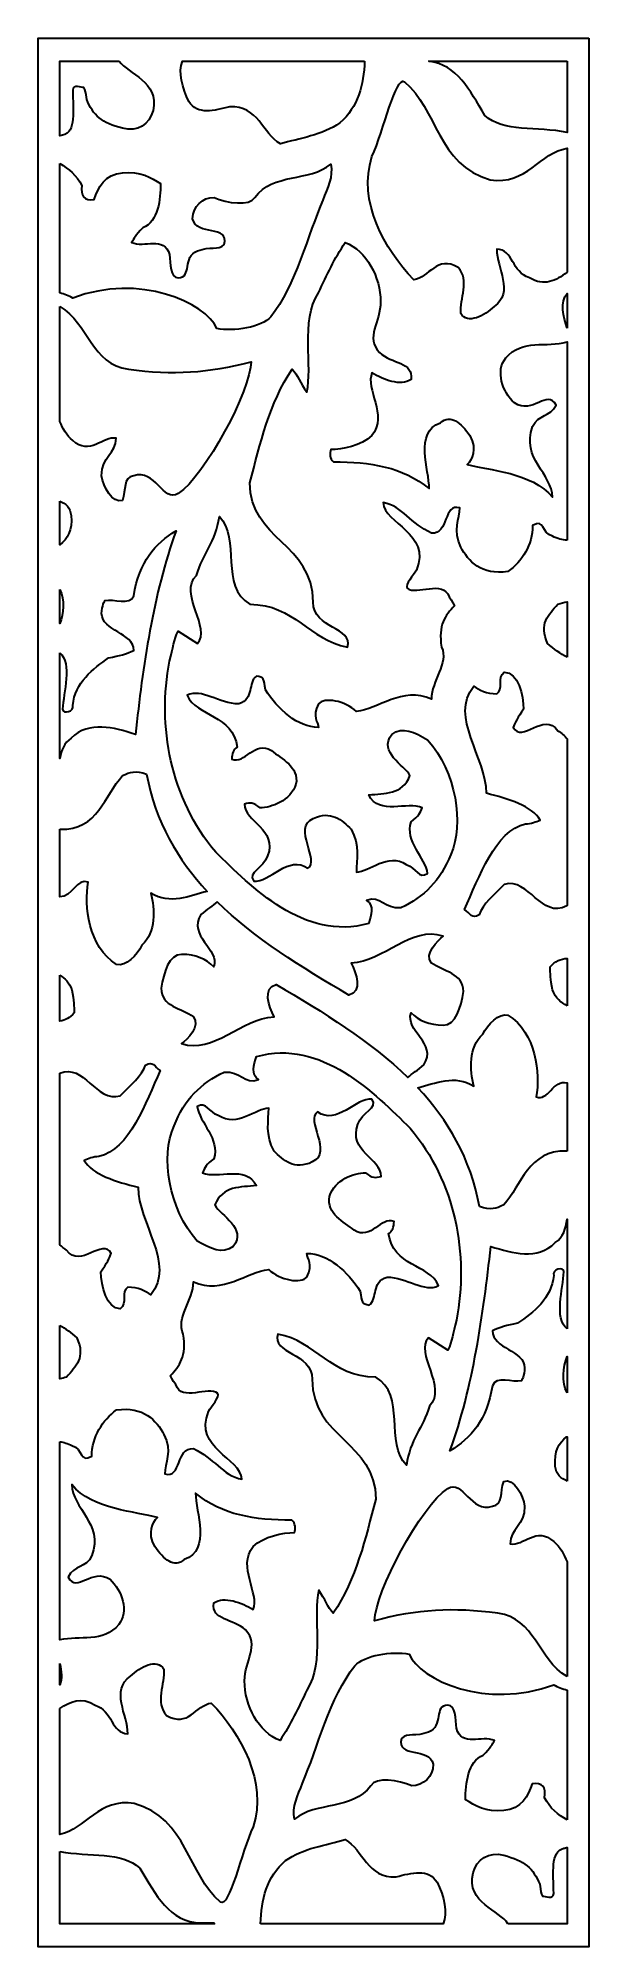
# Model space of a CAD drawing. Header units: centimetres. Extents: x -21.2 to -16, y -9 to 9.
import ezdxf

# ---------------------------------------------------------------- set-up
doc = ezdxf.new("R2010")
doc.units = ezdxf.units.CM
doc.header["$MEASUREMENT"] = 0
doc.layers.add('layer 1', color=7, linetype='Continuous')

msp = doc.modelspace()

# ---------------------------------------------------------------- linework, layer by layer
at = {"layer": 'layer 1', "color": 250, "lineweight": 30}
for points, knots in [([(-15.97605, 9.00077), (-15.97605, 9.00077), (-21.16864, 9.00077), (-21.16864, 9.00077), (-21.16864, 9.00077), (-21.16864, 9.00077), (-21.16864, -9.00021), (-21.16864, -9.00021), (-21.16864, -9.00021), (-21.16864, -9.00021), (-15.97605, -9.00021), (-15.97605, -9.00021), (-15.97605, -9.00021), (-15.97605, -9.00021), (-15.97605, 9.00077), (-15.97605, 9.00077)], [0, 0, 0, 0, 0.2, 0.2, 0.2, 0.2, 0.4, 0.4, 0.4, 0.4, 0.6, 0.6, 0.6, 0.6, 1, 1, 1, 1]), ([(-20.40547, 8.78361), (-20.40547, 8.78361), (-20.96455, 8.78361), (-20.96455, 8.78361), (-20.96455, 8.78361), (-20.96455, 8.78361), (-20.96455, 8.07932), (-20.96455, 8.07932), (-20.96455, 8.07932), (-20.95586, 8.08138), (-20.94719, 8.08336), (-20.93853, 8.08529), (-20.93853, 8.08529), (-20.80729, 8.11558), (-20.84261, 8.31759), (-20.84261, 8.50948), (-20.84261, 8.50948), (-20.84261, 8.57009), (-20.7568, 8.53473), (-20.73661, 8.53473), (-20.73661, 8.53473), (-20.72139, 8.50948), (-20.72139, 8.48929), (-20.71138, 8.42365), (-20.71138, 8.42365), (-20.65079, 8.27214), (-20.57004, 8.20144), (-20.37317, 8.15095), (-20.37317, 8.15095), (-20.23183, 8.11558), (-20.12076, 8.18629), (-20.08536, 8.31759), (-20.08536, 8.31759), (-20.02136, 8.59225), (-20.32228, 8.66359), (-20.40547, 8.78361)], [0, 0, 0, 0, 0.1, 0.1, 0.1, 0.1, 0.2, 0.2, 0.2, 0.2, 0.3, 0.3, 0.3, 0.3, 0.4, 0.4, 0.4, 0.4, 0.5, 0.5, 0.5, 0.5, 0.6, 0.6, 0.6, 0.6, 0.7, 0.7, 0.7, 0.7, 0.8, 0.8, 0.8, 0.8, 1, 1, 1, 1]), ([(-18.09076, 8.78361), (-18.09076, 8.78361), (-19.80915, 8.78361), (-19.80915, 8.78361), (-19.80915, 8.78361), (-19.84825, 8.68503), (-19.81226, 8.52973), (-19.74722, 8.40344), (-19.74722, 8.40344), (-19.66637, 8.27214), (-19.50996, 8.31759), (-19.36358, 8.35294), (-19.36358, 8.35294), (-19.09099, 8.36808), (-19.05566, 8.10043), (-18.88403, 8.00449), (-18.88403, 8.00449), (-18.70734, 8.05498), (-18.49031, 8.08529), (-18.32372, 8.20144), (-18.32372, 8.20144), (-18.15495, 8.34955), (-18.09732, 8.56195), (-18.09076, 8.78361)], [0, 0, 0, 0, 0.14285714, 0.14285714, 0.14285714, 0.14285714, 0.28571429, 0.28571429, 0.28571429, 0.28571429, 0.42857143, 0.42857143, 0.42857143, 0.42857143, 0.57142857, 0.57142857, 0.57142857, 0.57142857, 0.71428571, 0.71428571, 0.71428571, 0.71428571, 1, 1, 1, 1]), ([(-16.18014, 6.79243), (-16.18014, 6.79243), (-16.18014, 7.96184), (-16.18014, 7.96184), (-16.18014, 7.96184), (-16.43204, 7.92763), (-16.56697, 7.60616), (-16.90526, 7.66613), (-16.90526, 7.66613), (-17.39996, 7.80248), (-17.41005, 8.33779), (-17.71294, 8.59029), (-17.71294, 8.59029), (-17.79875, 8.65089), (-17.9098, 8.12569), (-18.02084, 7.88328), (-18.02084, 7.88328), (-18.15715, 7.46413), (-17.90474, 7.00963), (-17.62711, 6.72177), (-17.62711, 6.72177), (-17.48072, 6.74197), (-17.41005, 6.95913), (-17.20814, 6.83793), (-17.20814, 6.83793), (-17.09708, 6.72177), (-17.193, 6.53996), (-17.18288, 6.40361), (-17.18288, 6.40361), (-17.12232, 6.29758), (-16.95575, 6.38342), (-16.86992, 6.46927), (-16.86992, 6.46927), (-16.6781, 6.60057), (-16.84467, 6.83793), (-16.84467, 7.00963), (-16.84467, 7.00963), (-16.6882, 7.00963), (-16.70334, 6.79247), (-16.53676, 6.74197), (-16.53676, 6.74197), (-16.39771, 6.65273), (-16.28592, 6.71495), (-16.18014, 6.79243)], [0, 0, 0, 0, 0.08333333, 0.08333333, 0.08333333, 0.08333333, 0.16666667, 0.16666667, 0.16666667, 0.16666667, 0.25, 0.25, 0.25, 0.25, 0.33333333, 0.33333333, 0.33333333, 0.33333333, 0.41666667, 0.41666667, 0.41666667, 0.41666667, 0.5, 0.5, 0.5, 0.5, 0.58333333, 0.58333333, 0.58333333, 0.58333333, 0.66666667, 0.66666667, 0.66666667, 0.66666667, 0.75, 0.75, 0.75, 0.75, 0.83333333, 0.83333333, 0.83333333, 0.83333333, 1, 1, 1, 1]), ([(-16.18014, 8.78361), (-16.18014, 8.78361), (-17.48474, 8.78361), (-17.48474, 8.78361), (-17.48474, 8.78361), (-17.21597, 8.75042), (-17.10397, 8.5113), (-16.95575, 8.27214), (-16.95575, 8.27214), (-16.78404, 8.10834), (-16.46387, 8.17206), (-16.18014, 8.11082), (-16.18014, 8.11082), (-16.18014, 8.11082), (-16.18014, 8.78361), (-16.18014, 8.78361)], [0, 0, 0, 0, 0.2, 0.2, 0.2, 0.2, 0.4, 0.4, 0.4, 0.4, 0.6, 0.6, 0.6, 0.6, 1, 1, 1, 1]), ([(-20.96455, 7.81724), (-20.96455, 7.81724), (-20.96455, 6.59859), (-20.96455, 6.59859), (-20.96455, 6.59859), (-20.92203, 6.58711), (-20.88015, 6.57198), (-20.84261, 6.55007), (-20.84261, 6.55007), (-20.21161, 6.78741), (-19.59074, 6.50966), (-19.48472, 6.26222), (-19.48472, 6.26222), (-19.32319, 6.23193), (-19.06574, 6.27231), (-18.97489, 6.37332), (-18.97489, 6.37332), (-18.74269, 6.66117), (-18.62148, 7.15608), (-18.48525, 7.47423), (-18.48525, 7.47423), (-18.43983, 7.59038), (-18.38429, 7.69643), (-18.40947, 7.81259), (-18.40947, 7.81259), (-18.61145, 7.64592), (-18.9547, 7.73178), (-19.12632, 7.49949), (-19.12632, 7.49949), (-19.17176, 7.41364), (-19.38882, 7.44392), (-19.50996, 7.49949), (-19.50996, 7.49949), (-19.61597, 7.49949), (-19.71188, 7.41364), (-19.71188, 7.29746), (-19.71188, 7.29746), (-19.67654, 7.12577), (-19.36358, 7.24697), (-19.41406, 7.05507), (-19.41406, 7.05507), (-19.47464, 6.99447), (-19.54531, 7.04498), (-19.66637, 6.99447), (-19.66637, 6.99447), (-19.81285, 6.93892), (-19.71188, 6.74197), (-19.84817, 6.74197), (-19.84817, 6.74197), (-19.92894, 6.74197), (-19.91884, 6.87327), (-19.92894, 6.95913), (-19.92894, 6.95913), (-19.97936, 7.14092), (-20.17124, 7.01972), (-20.28734, 7.07528), (-20.28734, 7.07528), (-20.26715, 7.10558), (-20.25201, 7.14092), (-20.18135, 7.21163), (-20.18135, 7.21163), (-20.03496, 7.27223), (-20.01475, 7.47928), (-20.01475, 7.63079), (-20.01475, 7.63079), (-20.10058, 7.68128), (-20.20657, 7.75199), (-20.37317, 7.73178), (-20.37317, 7.73178), (-20.53974, 7.71662), (-20.60536, 7.59543), (-20.6407, 7.47928), (-20.6407, 7.47928), (-20.73661, 7.46413), (-20.77193, 7.51462), (-20.7568, 7.61058), (-20.7568, 7.61058), (-20.80619, 7.70733), (-20.87987, 7.77052), (-20.96455, 7.81724)], [0, 0, 0, 0, 0.04761905, 0.04761905, 0.04761905, 0.04761905, 0.0952381, 0.0952381, 0.0952381, 0.0952381, 0.14285714, 0.14285714, 0.14285714, 0.14285714, 0.19047619, 0.19047619, 0.19047619, 0.19047619, 0.23809524, 0.23809524, 0.23809524, 0.23809524, 0.28571429, 0.28571429, 0.28571429, 0.28571429, 0.33333333, 0.33333333, 0.33333333, 0.33333333, 0.38095238, 0.38095238, 0.38095238, 0.38095238, 0.42857143, 0.42857143, 0.42857143, 0.42857143, 0.47619048, 0.47619048, 0.47619048, 0.47619048, 0.52380952, 0.52380952, 0.52380952, 0.52380952, 0.57142857, 0.57142857, 0.57142857, 0.57142857, 0.61904762, 0.61904762, 0.61904762, 0.61904762, 0.66666667, 0.66666667, 0.66666667, 0.66666667, 0.71428571, 0.71428571, 0.71428571, 0.71428571, 0.76190476, 0.76190476, 0.76190476, 0.76190476, 0.80952381, 0.80952381, 0.80952381, 0.80952381, 0.85714286, 0.85714286, 0.85714286, 0.85714286, 0.9047619, 0.9047619, 0.9047619, 0.9047619, 1, 1, 1, 1]), ([(-16.18014, 4.26608), (-16.18014, 4.26608), (-16.18014, 6.1362), (-16.18014, 6.1362), (-16.18014, 6.1362), (-16.37407, 6.07976), (-16.6037, 6.16793), (-16.75887, 5.98446), (-16.75887, 5.98446), (-16.85984, 5.86326), (-16.78916, 5.66127), (-16.6781, 5.56026), (-16.6781, 5.56026), (-16.50646, 5.44411), (-16.36513, 5.69662), (-16.28436, 5.54006), (-16.28436, 5.54006), (-16.33989, 5.42391), (-16.45095, 5.45926), (-16.50646, 5.33804), (-16.50646, 5.33804), (-16.61754, 5.03508), (-16.3197, 4.89367), (-16.3197, 4.67146), (-16.3197, 4.67146), (-16.50646, 4.90882), (-16.9305, 4.92397), (-17.12232, 4.97952), (-17.12232, 4.97952), (-17.07689, 5.02497), (-17.02641, 5.1209), (-17.09708, 5.25219), (-17.09708, 5.25219), (-17.18288, 5.37341), (-17.27881, 5.45926), (-17.37473, 5.37341), (-17.37473, 5.37341), (-17.62711, 5.28755), (-17.48072, 4.92397), (-17.48072, 4.75227), (-17.48072, 4.75227), (-17.73312, 4.95931), (-18.036, 5.00477), (-18.38429, 5.00477), (-18.38429, 5.00477), (-18.41963, 5.03508), (-18.41963, 5.08557), (-18.40947, 5.1209), (-18.40947, 5.1209), (-18.30346, 5.1209), (-18.12181, 5.15625), (-18.02084, 5.25219), (-18.02084, 5.25219), (-17.86941, 5.44411), (-18.08647, 5.69662), (-18.02084, 5.84305), (-18.02084, 5.84305), (-17.91485, 5.78247), (-17.74827, 5.71177), (-17.65235, 5.78247), (-17.65235, 5.78247), (-17.62711, 5.94911), (-17.83408, 5.9289), (-17.95017, 6.03497), (-17.95017, 6.03497), (-18.08647, 6.18142), (-17.94008, 6.32283), (-17.94008, 6.51471), (-17.94008, 6.51471), (-17.94008, 6.74702), (-18.07133, 6.99447), (-18.27324, 7.07528), (-18.27324, 7.07528), (-18.37421, 6.92377), (-18.44488, 6.76722), (-18.52563, 6.60057), (-18.52563, 6.60057), (-18.69728, 6.33292), (-18.57611, 5.89861), (-18.6367, 5.66127), (-18.6367, 5.66127), (-18.69728, 5.74711), (-18.72242, 5.82792), (-18.77296, 5.87841), (-18.77296, 5.87841), (-18.99004, 5.56026), (-19.07585, 5.17141), (-19.17176, 4.80781), (-19.17176, 4.80781), (-19.17176, 4.26747), (-18.57611, 4.23716), (-18.57611, 3.68165), (-18.57611, 3.68165), (-18.57611, 3.42914), (-18.19247, 3.44431), (-18.25306, 3.25746), (-18.25306, 3.25746), (-18.61145, 3.32311), (-18.75278, 3.66145), (-19.17176, 3.66145), (-19.17176, 3.66145), (-19.45942, 3.8281), (-19.25757, 4.28261), (-19.45942, 4.48966), (-19.45942, 4.48966), (-19.49483, 4.24727), (-19.61597, 4.13615), (-19.67654, 3.93415), (-19.67654, 3.93415), (-19.84817, 3.76246), (-19.53015, 3.42914), (-19.66637, 3.2928), (-19.66637, 3.2928), (-19.66637, 3.2928), (-19.84817, 3.40894), (-19.84817, 3.40894), (-19.84817, 3.40894), (-19.8936, 3.32311), (-19.8936, 3.25746), (-19.92894, 3.12616), (-19.92894, 3.12616), (-20.05009, 2.51508), (-19.91884, 1.82828), (-19.49483, 1.32328), (-19.49483, 1.32328), (-19.16166, 1.00007), (-18.66193, 0.47993), (-18.05113, 0.65162), (-18.05113, 0.65162), (-18.03095, 0.72737), (-17.9956, 0.82331), (-18.07133, 0.86877), (-18.07133, 0.86877), (-17.94008, 0.91927), (-17.90474, 0.78293), (-17.74827, 0.79807), (-17.74827, 0.79807), (-17.53119, 0.90412), (-17.37473, 1.05058), (-17.27881, 1.30308), (-17.27881, 1.30308), (-17.14749, 1.59093), (-17.22834, 2.08086), (-17.49587, 2.38379), (-17.49587, 2.38379), (-17.61702, 2.45449), (-17.73312, 2.51508), (-17.83408, 2.43429), (-17.83408, 2.43429), (-17.96531, 2.26259), (-17.71294, 2.14644), (-17.66245, 2.04544), (-17.66245, 2.04544), (-17.73312, 1.86364), (-17.90474, 1.87879), (-18.05113, 1.86364), (-18.05113, 1.86364), (-17.95017, 1.66169), (-17.68769, 1.80809), (-17.54635, 1.74243), (-17.54635, 1.74243), (-17.56647, 1.69698), (-17.58167, 1.66169), (-17.65235, 1.61112), (-17.65235, 1.61112), (-17.71294, 1.42429), (-17.51606, 1.27279), (-17.49587, 1.12127), (-17.49587, 1.12127), (-17.58167, 1.07078), (-17.60187, 1.17177), (-17.69779, 1.20712), (-17.69779, 1.20712), (-17.86941, 1.32328), (-18.05113, 1.1365), (-18.16724, 1.1365), (-18.16724, 1.1365), (-18.16724, 1.25258), (-18.13191, 1.38893), (-18.21772, 1.54044), (-18.21772, 1.54044), (-18.30346, 1.62627), (-18.40947, 1.72223), (-18.57611, 1.64143), (-18.57611, 1.64143), (-18.77296, 1.55565), (-18.50544, 1.23749), (-18.62659, 1.17177), (-18.62659, 1.17177), (-18.80325, 1.30308), (-18.99004, 1.03541), (-19.13643, 1.05058), (-19.13643, 1.05058), (-19.197, 1.1365), (-19.04044, 1.17177), (-19.00517, 1.28794), (-19.00517, 1.28794), (-18.90927, 1.54044), (-19.22224, 1.61112), (-19.22224, 1.77778), (-19.22224, 1.77778), (-19.17176, 1.79294), (-19.13643, 1.79294), (-19.07585, 1.74243), (-19.07585, 1.74243), (-18.96983, 1.74243), (-18.78812, 1.80809), (-18.73764, 1.96462), (-18.73764, 1.96462), (-18.70734, 2.13129), (-18.87392, 2.20198), (-18.96983, 2.28278), (-18.96983, 2.28278), (-19.12632, 2.38379), (-19.22224, 2.14644), (-19.34338, 2.20198), (-19.34338, 2.20198), (-19.34338, 2.24744), (-19.32825, 2.29794), (-19.29291, 2.31309), (-19.29291, 2.31309), (-19.32825, 2.62113), (-19.67654, 2.60095), (-19.76237, 2.80295), (-19.76237, 2.80295), (-19.63112, 2.87365), (-19.45942, 2.72215), (-19.27777, 2.72215), (-19.27777, 2.72215), (-19.12632, 2.7676), (-19.197, 2.92416), (-19.11117, 2.98475), (-19.11117, 2.98475), (-19.04044, 2.97465), (-19.04044, 2.95949), (-19.02537, 2.85345), (-19.02537, 2.85345), (-18.90927, 2.67166), (-18.72242, 2.50001), (-18.52563, 2.50001), (-18.52563, 2.50001), (-18.52563, 2.55044), (-18.59126, 2.60095), (-18.52563, 2.72215), (-18.52563, 2.72215), (-18.47012, 2.7878), (-18.27324, 2.75244), (-18.16724, 2.65144), (-18.16724, 2.65144), (-17.96531, 2.67166), (-17.73312, 2.8888), (-17.46046, 2.7676), (-17.46046, 2.7676), (-17.46046, 2.93931), (-17.29396, 3.10594), (-17.36462, 3.25746), (-17.36462, 3.25746), (-17.39996, 3.46451), (-17.32929, 3.56045), (-17.24346, 3.6463), (-17.24346, 3.6463), (-17.24346, 3.6463), (-17.26366, 3.69681), (-17.29396, 3.73215), (-17.29396, 3.73215), (-17.34948, 3.89881), (-17.60187, 3.74225), (-17.68769, 3.81295), (-17.68769, 3.81295), (-17.71294, 3.84831), (-17.62711, 3.93415), (-17.60187, 3.98467), (-17.60187, 3.98467), (-17.46046, 4.33311), (-17.90474, 4.41897), (-17.91485, 4.62096), (-17.91485, 4.62096), (-17.73312, 4.58562), (-17.65235, 4.41897), (-17.46046, 4.33311), (-17.46046, 4.33311), (-17.29396, 4.31797), (-17.34948, 4.62096), (-17.193, 4.57047), (-17.193, 4.57047), (-17.193, 4.47451), (-17.26366, 4.35332), (-17.18288, 4.20181), (-17.18288, 4.20181), (-17.11224, 4.06547), (-16.99107, 3.93415), (-16.73868, 3.96951), (-16.73868, 3.96951), (-16.60743, 4.06547), (-16.50646, 4.22201), (-16.50646, 4.40381), (-16.50646, 4.40381), (-16.39038, 4.47451), (-16.42572, 4.33311), (-16.3197, 4.30281), (-16.3197, 4.30281), (-16.27153, 4.28013), (-16.22534, 4.26861), (-16.18014, 4.26608)], [0, 0, 0, 0, 0.01298701, 0.01298701, 0.01298701, 0.01298701, 0.02597403, 0.02597403, 0.02597403, 0.02597403, 0.03896104, 0.03896104, 0.03896104, 0.03896104, 0.05194805, 0.05194805, 0.05194805, 0.05194805, 0.06493506, 0.06493506, 0.06493506, 0.06493506, 0.07792208, 0.07792208, 0.07792208, 0.07792208, 0.09090909, 0.09090909, 0.09090909, 0.09090909, 0.1038961, 0.1038961, 0.1038961, 0.1038961, 0.11688312, 0.11688312, 0.11688312, 0.11688312, 0.12987013, 0.12987013, 0.12987013, 0.12987013, 0.14285714, 0.14285714, 0.14285714, 0.14285714, 0.15584416, 0.15584416, 0.15584416, 0.15584416, 0.16883117, 0.16883117, 0.16883117, 0.16883117, 0.18181818, 0.18181818, 0.18181818, 0.18181818, 0.19480519, 0.19480519, 0.19480519, 0.19480519, 0.20779221, 0.20779221, 0.20779221, 0.20779221, 0.22077922, 0.22077922, 0.22077922, 0.22077922, 0.23376623, 0.23376623, 0.23376623, 0.23376623, 0.24675325, 0.24675325, 0.24675325, 0.24675325, 0.25974026, 0.25974026, 0.25974026, 0.25974026, 0.27272727, 0.27272727, 0.27272727, 0.27272727, 0.28571429, 0.28571429, 0.28571429, 0.28571429, 0.2987013, 0.2987013, 0.2987013, 0.2987013, 0.31168831, 0.31168831, 0.31168831, 0.31168831, 0.32467532, 0.32467532, 0.32467532, 0.32467532, 0.33766234, 0.33766234, 0.33766234, 0.33766234, 0.35064935, 0.35064935, 0.35064935, 0.35064935, 0.36363636, 0.36363636, 0.36363636, 0.36363636, 0.37662338, 0.37662338, 0.37662338, 0.37662338, 0.38961039, 0.38961039, 0.38961039, 0.38961039, 0.4025974, 0.4025974, 0.4025974, 0.4025974, 0.41558442, 0.41558442, 0.41558442, 0.41558442, 0.42857143, 0.42857143, 0.42857143, 0.42857143, 0.44155844, 0.44155844, 0.44155844, 0.44155844, 0.45454545, 0.45454545, 0.45454545, 0.45454545, 0.46753247, 0.46753247, 0.46753247, 0.46753247, 0.48051948, 0.48051948, 0.48051948, 0.48051948, 0.49350649, 0.49350649, 0.49350649, 0.49350649, 0.50649351, 0.50649351, 0.50649351, 0.50649351, 0.51948052, 0.51948052, 0.51948052, 0.51948052, 0.53246753, 0.53246753, 0.53246753, 0.53246753, 0.54545455, 0.54545455, 0.54545455, 0.54545455, 0.55844156, 0.55844156, 0.55844156, 0.55844156, 0.57142857, 0.57142857, 0.57142857, 0.57142857, 0.58441558, 0.58441558, 0.58441558, 0.58441558, 0.5974026, 0.5974026, 0.5974026, 0.5974026, 0.61038961, 0.61038961, 0.61038961, 0.61038961, 0.62337662, 0.62337662, 0.62337662, 0.62337662, 0.63636364, 0.63636364, 0.63636364, 0.63636364, 0.64935065, 0.64935065, 0.64935065, 0.64935065, 0.66233766, 0.66233766, 0.66233766, 0.66233766, 0.67532468, 0.67532468, 0.67532468, 0.67532468, 0.68831169, 0.68831169, 0.68831169, 0.68831169, 0.7012987, 0.7012987, 0.7012987, 0.7012987, 0.71428571, 0.71428571, 0.71428571, 0.71428571, 0.72727273, 0.72727273, 0.72727273, 0.72727273, 0.74025974, 0.74025974, 0.74025974, 0.74025974, 0.75324675, 0.75324675, 0.75324675, 0.75324675, 0.76623377, 0.76623377, 0.76623377, 0.76623377, 0.77922078, 0.77922078, 0.77922078, 0.77922078, 0.79220779, 0.79220779, 0.79220779, 0.79220779, 0.80519481, 0.80519481, 0.80519481, 0.80519481, 0.81818182, 0.81818182, 0.81818182, 0.81818182, 0.83116883, 0.83116883, 0.83116883, 0.83116883, 0.84415584, 0.84415584, 0.84415584, 0.84415584, 0.85714286, 0.85714286, 0.85714286, 0.85714286, 0.87012987, 0.87012987, 0.87012987, 0.87012987, 0.88311688, 0.88311688, 0.88311688, 0.88311688, 0.8961039, 0.8961039, 0.8961039, 0.8961039, 0.90909091, 0.90909091, 0.90909091, 0.90909091, 0.92207792, 0.92207792, 0.92207792, 0.92207792, 0.93506494, 0.93506494, 0.93506494, 0.93506494, 0.94805195, 0.94805195, 0.94805195, 0.94805195, 0.96103896, 0.96103896, 0.96103896, 0.96103896, 0.97402597, 0.97402597, 0.97402597, 0.97402597, 1, 1, 1, 1]), ([(-16.18014, 6.2658), (-16.18014, 6.2658), (-16.18014, 6.59322), (-16.18014, 6.59322), (-16.18014, 6.59322), (-16.25037, 6.51277), (-16.21764, 6.37476), (-16.18014, 6.2658)], [0, 0, 0, 0, 0.33333333, 0.33333333, 0.33333333, 0.33333333, 1, 1, 1, 1]), ([(-20.96455, 6.47136), (-20.96455, 6.47136), (-20.96455, 5.38594), (-20.96455, 5.38594), (-20.96455, 5.38594), (-20.93526, 5.31935), (-20.90269, 5.25299), (-20.84261, 5.20675), (-20.84261, 5.20675), (-20.68613, 5.05528), (-20.55488, 5.25219), (-20.43373, 5.22696), (-20.43373, 5.22696), (-20.43373, 5.08557), (-20.57004, 5.05528), (-20.57004, 4.87346), (-20.57004, 4.87346), (-20.55488, 4.77247), (-20.46908, 4.6058), (-20.37317, 4.64117), (-20.37317, 4.64117), (-20.33783, 4.74216), (-20.37317, 4.85832), (-20.26715, 4.87346), (-20.26715, 4.87346), (-20.06523, 4.94416), (-19.98944, 4.61591), (-19.84817, 4.70682), (-19.84817, 4.70682), (-19.59578, 4.86841), (-19.16166, 5.68651), (-19.16166, 5.94911), (-19.16166, 5.94911), (-19.56038, 5.84305), (-19.89865, 5.82286), (-20.31763, 5.87841), (-20.31763, 5.87841), (-20.66673, 5.92414), (-20.69085, 6.3087), (-20.96455, 6.47136)], [0, 0, 0, 0, 0.09090909, 0.09090909, 0.09090909, 0.09090909, 0.18181818, 0.18181818, 0.18181818, 0.18181818, 0.27272727, 0.27272727, 0.27272727, 0.27272727, 0.36363636, 0.36363636, 0.36363636, 0.36363636, 0.45454545, 0.45454545, 0.45454545, 0.45454545, 0.54545455, 0.54545455, 0.54545455, 0.54545455, 0.63636364, 0.63636364, 0.63636364, 0.63636364, 0.72727273, 0.72727273, 0.72727273, 0.72727273, 0.81818182, 0.81818182, 0.81818182, 0.81818182, 1, 1, 1, 1]), ([(-20.96455, 4.6356), (-20.96455, 4.6356), (-20.96455, 4.22194), (-20.96455, 4.22194), (-20.96455, 4.22194), (-20.96455, 4.22194), (-20.96377, 4.22201), (-20.96377, 4.22201), (-20.96377, 4.22201), (-20.89309, 4.28261), (-20.84261, 4.35332), (-20.85777, 4.49976), (-20.85777, 4.49976), (-20.86548, 4.57314), (-20.90934, 4.61108), (-20.96455, 4.6356)], [0, 0, 0, 0, 0.2, 0.2, 0.2, 0.2, 0.4, 0.4, 0.4, 0.4, 0.6, 0.6, 0.6, 0.6, 1, 1, 1, 1]), ([(-20.96455, 3.20495), (-20.96455, 3.20495), (-20.96455, 2.20655), (-20.96455, 2.20655), (-20.96455, 2.20655), (-20.9503, 2.28359), (-20.92367, 2.35444), (-20.85777, 2.39894), (-20.85777, 2.39894), (-20.68613, 2.56559), (-20.45897, 2.50001), (-20.25201, 2.43429), (-20.25201, 2.43429), (-20.18135, 3.07059), (-20.08536, 3.76246), (-19.86836, 4.35332), (-19.86836, 4.35332), (-20.06523, 4.23716), (-20.21667, 4.06547), (-20.26715, 3.74225), (-20.26715, 3.74225), (-20.30241, 3.6463), (-20.45897, 3.71701), (-20.53974, 3.69681), (-20.53974, 3.69681), (-20.53974, 3.69681), (-20.57004, 3.6463), (-20.57004, 3.5756), (-20.57004, 3.5756), (-20.57004, 3.40894), (-20.26715, 3.3938), (-20.26715, 3.22715), (-20.26715, 3.22715), (-20.33783, 3.1918), (-20.39834, 3.17665), (-20.50433, 3.15644), (-20.50433, 3.15644), (-20.65079, 3.05545), (-20.82235, 2.92416), (-20.84261, 2.70699), (-20.84261, 2.70699), (-20.82235, 2.65144), (-20.93853, 2.62113), (-20.93853, 2.67166), (-20.93853, 2.67166), (-20.92958, 2.83174), (-20.84635, 3.10144), (-20.96455, 3.20495)], [0, 0, 0, 0, 0.07692308, 0.07692308, 0.07692308, 0.07692308, 0.15384615, 0.15384615, 0.15384615, 0.15384615, 0.23076923, 0.23076923, 0.23076923, 0.23076923, 0.30769231, 0.30769231, 0.30769231, 0.30769231, 0.38461538, 0.38461538, 0.38461538, 0.38461538, 0.46153846, 0.46153846, 0.46153846, 0.46153846, 0.53846154, 0.53846154, 0.53846154, 0.53846154, 0.61538462, 0.61538462, 0.61538462, 0.61538462, 0.69230769, 0.69230769, 0.69230769, 0.69230769, 0.76923077, 0.76923077, 0.76923077, 0.76923077, 0.84615385, 0.84615385, 0.84615385, 0.84615385, 1, 1, 1, 1]), ([(-20.96455, 3.80037), (-20.96455, 3.80037), (-20.96455, 3.4793), (-20.96455, 3.4793), (-20.96455, 3.4793), (-20.9285, 3.57415), (-20.9169, 3.70332), (-20.96455, 3.80037)], [0, 0, 0, 0, 0.33333333, 0.33333333, 0.33333333, 0.33333333, 1, 1, 1, 1]), ([(-16.18014, 3.16214), (-16.18014, 3.16214), (-16.18014, 3.68606), (-16.18014, 3.68606), (-16.18014, 3.68606), (-16.2086, 3.67818), (-16.23821, 3.6698), (-16.26922, 3.66145), (-16.26922, 3.66145), (-16.35504, 3.56045), (-16.45095, 3.47965), (-16.36513, 3.2928), (-16.36513, 3.2928), (-16.30367, 3.23841), (-16.24443, 3.194), (-16.18014, 3.16214)], [0, 0, 0, 0, 0.2, 0.2, 0.2, 0.2, 0.4, 0.4, 0.4, 0.4, 0.6, 0.6, 0.6, 0.6, 1, 1, 1, 1]), ([(-16.18014, 0.82138), (-16.18014, 0.82138), (-16.18014, 2.3932), (-16.18014, 2.3932), (-16.18014, 2.3932), (-16.20523, 2.42068), (-16.23388, 2.44683), (-16.26922, 2.46965), (-16.26922, 2.46965), (-16.40047, 2.65144), (-16.60743, 2.34843), (-16.6882, 2.50001), (-16.6882, 2.50001), (-16.6781, 2.5353), (-16.64277, 2.60095), (-16.59229, 2.67166), (-16.59229, 2.67166), (-16.59229, 2.80295), (-16.64277, 3.02009), (-16.77401, 3.02009), (-16.77401, 3.02009), (-16.84467, 2.97465), (-16.77401, 2.85345), (-16.84467, 2.81811), (-16.84467, 2.81811), (-16.94058, 2.81811), (-17.01127, 2.85345), (-17.06175, 2.8888), (-17.06175, 2.8888), (-17.29396, 2.60095), (-16.94058, 2.21713), (-16.94058, 1.87879), (-16.94058, 1.87879), (-16.73868, 1.82828), (-16.50646, 1.75757), (-16.4358, 1.62627), (-16.4358, 1.62627), (-16.47114, 1.61112), (-16.52163, 1.59093), (-16.57211, 1.59093), (-16.57211, 1.59093), (-16.85984, 1.52528), (-17.01127, 1.08592), (-17.14749, 0.78293), (-17.14749, 0.78293), (-17.09708, 0.74758), (-17.07689, 0.68698), (-17.01127, 0.73242), (-17.01127, 0.73242), (-16.97593, 0.83342), (-16.86992, 0.91927), (-16.77401, 1.02027), (-16.77401, 1.02027), (-16.53676, 1.08592), (-16.42572, 0.68698), (-16.18342, 0.81835), (-16.18342, 0.81835), (-16.1823, 0.81935), (-16.18121, 0.82037), (-16.18014, 0.82138)], [0, 0, 0, 0, 0.0625, 0.0625, 0.0625, 0.0625, 0.125, 0.125, 0.125, 0.125, 0.1875, 0.1875, 0.1875, 0.1875, 0.25, 0.25, 0.25, 0.25, 0.3125, 0.3125, 0.3125, 0.3125, 0.375, 0.375, 0.375, 0.375, 0.4375, 0.4375, 0.4375, 0.4375, 0.5, 0.5, 0.5, 0.5, 0.5625, 0.5625, 0.5625, 0.5625, 0.625, 0.625, 0.625, 0.625, 0.6875, 0.6875, 0.6875, 0.6875, 0.75, 0.75, 0.75, 0.75, 0.8125, 0.8125, 0.8125, 0.8125, 0.875, 0.875, 0.875, 0.875, 1, 1, 1, 1]), ([(-20.96455, 1.54059), (-20.96455, 1.54059), (-20.96455, 0.90198), (-20.96455, 0.90198), (-20.96455, 0.90198), (-20.85068, 0.89978), (-20.79906, 1.08374), (-20.69815, 1.03984), (-20.69815, 1.03984), (-20.73366, 0.82172), (-20.69815, 0.43114), (-20.42943, 0.26376), (-20.42943, 0.26376), (-20.34324, 0.24346), (-20.23676, 0.34999), (-20.19113, 0.44637), (-20.19113, 0.44637), (-20.05422, 0.5681), (-20.06944, 0.78622), (-20.10493, 0.9384), (-20.10493, 0.9384), (-19.92729, 0.82249), (-19.73786, 0.91255), (-19.57478, 0.9531), (-19.57478, 0.9531), (-19.85411, 1.25371), (-20.06298, 1.61031), (-20.146, 2.06059), (-20.146, 2.06059), (-20.25201, 2.09593), (-20.30241, 2.08086), (-20.37317, 2.04544), (-20.37317, 2.04544), (-20.53974, 1.86364), (-20.60536, 1.52528), (-20.96377, 1.54044), (-20.96377, 1.54044), (-20.96377, 1.54044), (-20.96455, 1.54059), (-20.96455, 1.54059)], [0, 0, 0, 0, 0.09090909, 0.09090909, 0.09090909, 0.09090909, 0.18181818, 0.18181818, 0.18181818, 0.18181818, 0.27272727, 0.27272727, 0.27272727, 0.27272727, 0.36363636, 0.36363636, 0.36363636, 0.36363636, 0.45454545, 0.45454545, 0.45454545, 0.45454545, 0.54545455, 0.54545455, 0.54545455, 0.54545455, 0.63636364, 0.63636364, 0.63636364, 0.63636364, 0.72727273, 0.72727273, 0.72727273, 0.72727273, 0.81818182, 0.81818182, 0.81818182, 0.81818182, 1, 1, 1, 1]), ([(-19.48081, 0.85655), (-19.1276, 0.50961), (-18.68141, 0.23751), (-18.2379, -0.025), (-18.2379, -0.025), (-18.10667, 0.01027), (-18.16724, 0.18196), (-18.21772, 0.27793), (-18.21772, 0.27793), (-17.90474, 0.29314), (-17.65235, 0.63142), (-17.34948, 0.53042), (-17.34948, 0.53042), (-17.39996, 0.49506), (-17.53119, 0.36376), (-17.46046, 0.27793), (-17.46046, 0.27793), (-17.34948, 0.19711), (-17.15766, 0.18196), (-17.15766, 0.01027), (-17.15766, 0.01027), (-17.18288, -0.14124), (-17.22834, -0.30789), (-17.34948, -0.30789), (-17.34948, -0.30789), (-17.48072, -0.30789), (-17.58167, -0.26244), (-17.65235, -0.19173), (-17.65235, -0.19173), (-17.71294, -0.3584), (-17.39996, -0.47959), (-17.53119, -0.6816), (-17.53119, -0.6816), (-17.58554, -0.73024), (-17.64312, -0.76265), (-17.68282, -0.80184), (-17.68282, -0.80184), (-18.03637, -0.45699), (-18.48132, -0.18577), (-18.92356, 0.07599), (-18.92356, 0.07599), (-19.05538, 0.04057), (-18.99454, -0.1319), (-18.94383, -0.22828), (-18.94383, -0.22828), (-19.2582, -0.24357), (-19.51171, -0.58334), (-19.81592, -0.4819), (-19.81592, -0.4819), (-19.76522, -0.44639), (-19.6334, -0.3145), (-19.70445, -0.22828), (-19.70445, -0.22828), (-19.81592, -0.14712), (-20.00859, -0.1319), (-20.00859, 0.04057), (-20.00859, 0.04057), (-19.98325, 0.19275), (-19.93761, 0.36013), (-19.81592, 0.36013), (-19.81592, 0.36013), (-19.6841, 0.36013), (-19.5827, 0.31448), (-19.51171, 0.24346), (-19.51171, 0.24346), (-19.45086, 0.41086), (-19.76522, 0.5326), (-19.6334, 0.7355), (-19.6334, 0.7355), (-19.57869, 0.78446), (-19.52071, 0.81706), (-19.48081, 0.85655)], [0, 0, 0, 0, 0.05263158, 0.05263158, 0.05263158, 0.05263158, 0.10526316, 0.10526316, 0.10526316, 0.10526316, 0.15789474, 0.15789474, 0.15789474, 0.15789474, 0.21052632, 0.21052632, 0.21052632, 0.21052632, 0.26315789, 0.26315789, 0.26315789, 0.26315789, 0.31578947, 0.31578947, 0.31578947, 0.31578947, 0.36842105, 0.36842105, 0.36842105, 0.36842105, 0.42105263, 0.42105263, 0.42105263, 0.42105263, 0.47368421, 0.47368421, 0.47368421, 0.47368421, 0.52631579, 0.52631579, 0.52631579, 0.52631579, 0.57894737, 0.57894737, 0.57894737, 0.57894737, 0.63157895, 0.63157895, 0.63157895, 0.63157895, 0.68421053, 0.68421053, 0.68421053, 0.68421053, 0.73684211, 0.73684211, 0.73684211, 0.73684211, 0.78947368, 0.78947368, 0.78947368, 0.78947368, 0.84210526, 0.84210526, 0.84210526, 0.84210526, 0.89473684, 0.89473684, 0.89473684, 0.89473684, 1, 1, 1, 1]), ([(-16.18014, -0.12514), (-16.18014, -0.12514), (-16.18014, 0.32166), (-16.18014, 0.32166), (-16.18014, 0.32166), (-16.24027, 0.31849), (-16.29555, 0.29643), (-16.33989, 0.24257), (-16.33989, 0.24257), (-16.33989, 0.18196), (-16.33989, 0.12641), (-16.3197, 0.02542), (-16.3197, 0.02542), (-16.28846, -0.05269), (-16.23877, -0.09821), (-16.18014, -0.12514)], [0, 0, 0, 0, 0.2, 0.2, 0.2, 0.2, 0.4, 0.4, 0.4, 0.4, 0.6, 0.6, 0.6, 0.6, 1, 1, 1, 1]), ([(-20.96455, 0.16315), (-20.96455, 0.16315), (-20.96455, -0.26957), (-20.96455, -0.26957), (-20.96455, -0.26957), (-20.9142, -0.26192), (-20.86809, -0.23905), (-20.82999, -0.19277), (-20.82999, -0.19277), (-20.82999, -0.1319), (-20.82999, -0.0761), (-20.85027, 0.02534), (-20.85027, 0.02534), (-20.87693, 0.09203), (-20.91697, 0.13513), (-20.96455, 0.16315)], [0, 0, 0, 0, 0.2, 0.2, 0.2, 0.2, 0.4, 0.4, 0.4, 0.4, 0.6, 0.6, 0.6, 0.6, 1, 1, 1, 1]), ([(-16.18014, -1.49741), (-16.18014, -1.49741), (-16.18014, -0.85093), (-16.18014, -0.85093), (-16.18014, -0.85093), (-16.31205, -0.81732), (-16.36338, -1.03148), (-16.47114, -0.98459), (-16.47114, -0.98459), (-16.4358, -0.76744), (-16.47114, -0.37859), (-16.73868, -0.21194), (-16.73868, -0.21194), (-16.82448, -0.19173), (-16.9305, -0.2978), (-16.97593, -0.39374), (-16.97593, -0.39374), (-17.11224, -0.51494), (-17.09708, -0.7321), (-17.06175, -0.8836), (-17.06175, -0.8836), (-17.23825, -0.76845), (-17.42639, -0.85749), (-17.58853, -0.89799), (-17.58853, -0.89799), (-17.30403, -1.2017), (-17.09116, -1.56236), (-17.00699, -2.01886), (-17.00699, -2.01886), (-16.90051, -2.05436), (-16.84989, -2.03921), (-16.77882, -2.00363), (-16.77882, -2.00363), (-16.61151, -1.82103), (-16.5456, -1.48118), (-16.18559, -1.4964), (-16.18559, -1.4964), (-16.18559, -1.4964), (-16.18014, -1.49741), (-16.18014, -1.49741)], [0, 0, 0, 0, 0.09090909, 0.09090909, 0.09090909, 0.09090909, 0.18181818, 0.18181818, 0.18181818, 0.18181818, 0.27272727, 0.27272727, 0.27272727, 0.27272727, 0.36363636, 0.36363636, 0.36363636, 0.36363636, 0.45454545, 0.45454545, 0.45454545, 0.45454545, 0.54545455, 0.54545455, 0.54545455, 0.54545455, 0.63636364, 0.63636364, 0.63636364, 0.63636364, 0.72727273, 0.72727273, 0.72727273, 0.72727273, 0.81818182, 0.81818182, 0.81818182, 0.81818182, 1, 1, 1, 1]), ([(-20.96455, -4.23656), (-20.96455, -4.23656), (-20.96455, -6.10585), (-20.96455, -6.10585), (-20.96455, -6.10585), (-20.77551, -6.06309), (-20.55816, -6.13632), (-20.40915, -5.96013), (-20.40915, -5.96013), (-20.30774, -5.8384), (-20.37872, -5.63552), (-20.49028, -5.53406), (-20.49028, -5.53406), (-20.66267, -5.41739), (-20.80463, -5.67102), (-20.88576, -5.51376), (-20.88576, -5.51376), (-20.82999, -5.3971), (-20.71843, -5.4326), (-20.66267, -5.31087), (-20.66267, -5.31087), (-20.55112, -5.00654), (-20.85027, -4.86451), (-20.85027, -4.64131), (-20.85027, -4.64131), (-20.66267, -4.87973), (-20.23676, -4.89495), (-20.04409, -4.95075), (-20.04409, -4.95075), (-20.08972, -4.99639), (-20.14042, -5.09275), (-20.06944, -5.22463), (-20.06944, -5.22463), (-19.98325, -5.34637), (-19.88691, -5.4326), (-19.79057, -5.34637), (-19.79057, -5.34637), (-19.53707, -5.26015), (-19.6841, -4.89495), (-19.6841, -4.72248), (-19.6841, -4.72248), (-19.43058, -4.93045), (-19.12635, -4.9761), (-18.77651, -4.9761), (-18.77651, -4.9761), (-18.74102, -5.00654), (-18.74102, -5.05726), (-18.75123, -5.09275), (-18.75123, -5.09275), (-18.85771, -5.09275), (-19.04017, -5.12826), (-19.14158, -5.22463), (-19.14158, -5.22463), (-19.29369, -5.41739), (-19.07566, -5.67102), (-19.14158, -5.81811), (-19.14158, -5.81811), (-19.24805, -5.75726), (-19.41537, -5.68624), (-19.51171, -5.75726), (-19.51171, -5.75726), (-19.53707, -5.92464), (-19.32918, -5.90434), (-19.21256, -6.01088), (-19.21256, -6.01088), (-19.07566, -6.15798), (-19.22269, -6.30001), (-19.22269, -6.49274), (-19.22269, -6.49274), (-19.22269, -6.72608), (-19.09087, -6.97463), (-18.88806, -7.0558), (-18.88806, -7.0558), (-18.78665, -6.90361), (-18.71567, -6.74638), (-18.63456, -6.57898), (-18.63456, -6.57898), (-18.46214, -6.31014), (-18.58385, -5.87392), (-18.523, -5.63552), (-18.523, -5.63552), (-18.46214, -5.72174), (-18.43689, -5.8029), (-18.38612, -5.85362), (-18.38612, -5.85362), (-18.16808, -5.53406), (-18.08189, -5.14348), (-17.98556, -4.77827), (-17.98556, -4.77827), (-17.98556, -4.23553), (-18.58385, -4.20509), (-18.58385, -3.64712), (-18.58385, -3.64712), (-18.58385, -3.3935), (-18.96919, -3.40872), (-18.90833, -3.22103), (-18.90833, -3.22103), (-18.54835, -3.28697), (-18.4064, -3.62683), (-17.98556, -3.62683), (-17.98556, -3.62683), (-17.69662, -3.79422), (-17.89937, -4.25074), (-17.69662, -4.45871), (-17.69662, -4.45871), (-17.66106, -4.21524), (-17.53937, -4.10363), (-17.47854, -3.90074), (-17.47854, -3.90074), (-17.30614, -3.72828), (-17.62557, -3.3935), (-17.48875, -3.25653), (-17.48875, -3.25653), (-17.48875, -3.25653), (-17.30614, -3.3732), (-17.30614, -3.3732), (-17.30614, -3.3732), (-17.26051, -3.28697), (-17.26051, -3.22103), (-17.22501, -3.08915), (-17.22501, -3.08915), (-17.10333, -2.47537), (-17.23516, -1.78551), (-17.66106, -1.27827), (-17.66106, -1.27827), (-17.9957, -0.95364), (-18.49764, -0.43119), (-19.11115, -0.60364), (-19.11115, -0.60364), (-19.13143, -0.67973), (-19.16693, -0.77609), (-19.09087, -0.82176), (-19.09087, -0.82176), (-19.22269, -0.87248), (-19.2582, -0.73552), (-19.41537, -0.75075), (-19.41537, -0.75075), (-19.6334, -0.85726), (-19.79057, -1.00437), (-19.88691, -1.25798), (-19.88691, -1.25798), (-20.0188, -1.54712), (-19.93761, -2.03921), (-19.66888, -2.34349), (-19.66888, -2.34349), (-19.5472, -2.41451), (-19.43058, -2.47537), (-19.32918, -2.39421), (-19.32918, -2.39421), (-19.19736, -2.22176), (-19.45086, -2.10509), (-19.50156, -2.00363), (-19.50156, -2.00363), (-19.43058, -1.82103), (-19.2582, -1.83626), (-19.11115, -1.82103), (-19.11115, -1.82103), (-19.21256, -1.6182), (-19.47621, -1.76524), (-19.61818, -1.69928), (-19.61818, -1.69928), (-19.59797, -1.65363), (-19.5827, -1.6182), (-19.51171, -1.56739), (-19.51171, -1.56739), (-19.45086, -1.37974), (-19.6486, -1.22756), (-19.66888, -1.07538), (-19.66888, -1.07538), (-19.5827, -1.02466), (-19.5624, -1.1261), (-19.46607, -1.16162), (-19.46607, -1.16162), (-19.29369, -1.27827), (-19.11115, -1.09066), (-18.99454, -1.09066), (-18.99454, -1.09066), (-18.99454, -1.20726), (-19.03002, -1.34422), (-18.94383, -1.4964), (-18.94383, -1.4964), (-18.85771, -1.58262), (-18.75123, -1.679), (-18.58385, -1.59784), (-18.58385, -1.59784), (-18.38612, -1.51168), (-18.65483, -1.1921), (-18.53315, -1.1261), (-18.53315, -1.1261), (-18.35569, -1.25798), (-18.16808, -0.98914), (-18.02104, -1.00437), (-18.02104, -1.00437), (-17.96021, -1.09066), (-18.11746, -1.1261), (-18.15287, -1.24278), (-18.15287, -1.24278), (-18.24921, -1.4964), (-17.93486, -1.56739), (-17.93486, -1.7348), (-17.93486, -1.7348), (-17.98556, -1.75002), (-18.02104, -1.75002), (-18.08189, -1.69928), (-18.08189, -1.69928), (-18.18837, -1.69928), (-18.3709, -1.76524), (-18.4216, -1.92248), (-18.4216, -1.92248), (-18.45204, -2.08987), (-18.28472, -2.16089), (-18.18837, -2.24203), (-18.18837, -2.24203), (-18.03119, -2.34349), (-17.93486, -2.10509), (-17.81318, -2.16089), (-17.81318, -2.16089), (-17.81318, -2.20654), (-17.82837, -2.25725), (-17.86387, -2.27248), (-17.86387, -2.27248), (-17.82837, -2.5819), (-17.47854, -2.56161), (-17.39233, -2.76451), (-17.39233, -2.76451), (-17.52416, -2.83553), (-17.69662, -2.68335), (-17.87908, -2.68335), (-17.87908, -2.68335), (-18.03119, -2.72899), (-17.96021, -2.88625), (-18.04641, -2.94711), (-18.04641, -2.94711), (-18.11746, -2.93697), (-18.11746, -2.92174), (-18.1326, -2.81523), (-18.1326, -2.81523), (-18.24921, -2.63263), (-18.43689, -2.46023), (-18.63456, -2.46023), (-18.63456, -2.46023), (-18.63456, -2.51089), (-18.56862, -2.56161), (-18.63456, -2.68335), (-18.63456, -2.68335), (-18.69032, -2.74929), (-18.88806, -2.71378), (-18.99454, -2.61233), (-18.99454, -2.61233), (-19.19736, -2.63263), (-19.43058, -2.85074), (-19.70445, -2.72899), (-19.70445, -2.72899), (-19.70445, -2.90147), (-19.8717, -3.06886), (-19.80071, -3.22103), (-19.80071, -3.22103), (-19.76522, -3.429), (-19.8362, -3.52538), (-19.92241, -3.61162), (-19.92241, -3.61162), (-19.92241, -3.61162), (-19.90213, -3.66233), (-19.8717, -3.69783), (-19.8717, -3.69783), (-19.81592, -3.86523), (-19.5624, -3.70798), (-19.47621, -3.779), (-19.47621, -3.779), (-19.45086, -3.81452), (-19.53707, -3.90074), (-19.5624, -3.95147), (-19.5624, -3.95147), (-19.70445, -4.30145), (-19.2582, -4.38769), (-19.24805, -4.59059), (-19.24805, -4.59059), (-19.43058, -4.55509), (-19.51171, -4.38769), (-19.70445, -4.30145), (-19.70445, -4.30145), (-19.8717, -4.28626), (-19.81592, -4.59059), (-19.97311, -4.53987), (-19.97311, -4.53987), (-19.97311, -4.44349), (-19.90213, -4.32175), (-19.98325, -4.16959), (-19.98325, -4.16959), (-20.05422, -4.03264), (-20.17592, -3.90074), (-20.42943, -3.93625), (-20.42943, -3.93625), (-20.56126, -4.03264), (-20.66267, -4.18987), (-20.66267, -4.37247), (-20.66267, -4.37247), (-20.77928, -4.44349), (-20.74379, -4.30145), (-20.85027, -4.27103), (-20.85027, -4.27103), (-20.8895, -4.25256), (-20.92741, -4.24144), (-20.96455, -4.23656)], [0, 0, 0, 0, 0.01298701, 0.01298701, 0.01298701, 0.01298701, 0.02597403, 0.02597403, 0.02597403, 0.02597403, 0.03896104, 0.03896104, 0.03896104, 0.03896104, 0.05194805, 0.05194805, 0.05194805, 0.05194805, 0.06493506, 0.06493506, 0.06493506, 0.06493506, 0.07792208, 0.07792208, 0.07792208, 0.07792208, 0.09090909, 0.09090909, 0.09090909, 0.09090909, 0.1038961, 0.1038961, 0.1038961, 0.1038961, 0.11688312, 0.11688312, 0.11688312, 0.11688312, 0.12987013, 0.12987013, 0.12987013, 0.12987013, 0.14285714, 0.14285714, 0.14285714, 0.14285714, 0.15584416, 0.15584416, 0.15584416, 0.15584416, 0.16883117, 0.16883117, 0.16883117, 0.16883117, 0.18181818, 0.18181818, 0.18181818, 0.18181818, 0.19480519, 0.19480519, 0.19480519, 0.19480519, 0.20779221, 0.20779221, 0.20779221, 0.20779221, 0.22077922, 0.22077922, 0.22077922, 0.22077922, 0.23376623, 0.23376623, 0.23376623, 0.23376623, 0.24675325, 0.24675325, 0.24675325, 0.24675325, 0.25974026, 0.25974026, 0.25974026, 0.25974026, 0.27272727, 0.27272727, 0.27272727, 0.27272727, 0.28571429, 0.28571429, 0.28571429, 0.28571429, 0.2987013, 0.2987013, 0.2987013, 0.2987013, 0.31168831, 0.31168831, 0.31168831, 0.31168831, 0.32467532, 0.32467532, 0.32467532, 0.32467532, 0.33766234, 0.33766234, 0.33766234, 0.33766234, 0.35064935, 0.35064935, 0.35064935, 0.35064935, 0.36363636, 0.36363636, 0.36363636, 0.36363636, 0.37662338, 0.37662338, 0.37662338, 0.37662338, 0.38961039, 0.38961039, 0.38961039, 0.38961039, 0.4025974, 0.4025974, 0.4025974, 0.4025974, 0.41558442, 0.41558442, 0.41558442, 0.41558442, 0.42857143, 0.42857143, 0.42857143, 0.42857143, 0.44155844, 0.44155844, 0.44155844, 0.44155844, 0.45454545, 0.45454545, 0.45454545, 0.45454545, 0.46753247, 0.46753247, 0.46753247, 0.46753247, 0.48051948, 0.48051948, 0.48051948, 0.48051948, 0.49350649, 0.49350649, 0.49350649, 0.49350649, 0.50649351, 0.50649351, 0.50649351, 0.50649351, 0.51948052, 0.51948052, 0.51948052, 0.51948052, 0.53246753, 0.53246753, 0.53246753, 0.53246753, 0.54545455, 0.54545455, 0.54545455, 0.54545455, 0.55844156, 0.55844156, 0.55844156, 0.55844156, 0.57142857, 0.57142857, 0.57142857, 0.57142857, 0.58441558, 0.58441558, 0.58441558, 0.58441558, 0.5974026, 0.5974026, 0.5974026, 0.5974026, 0.61038961, 0.61038961, 0.61038961, 0.61038961, 0.62337662, 0.62337662, 0.62337662, 0.62337662, 0.63636364, 0.63636364, 0.63636364, 0.63636364, 0.64935065, 0.64935065, 0.64935065, 0.64935065, 0.66233766, 0.66233766, 0.66233766, 0.66233766, 0.67532468, 0.67532468, 0.67532468, 0.67532468, 0.68831169, 0.68831169, 0.68831169, 0.68831169, 0.7012987, 0.7012987, 0.7012987, 0.7012987, 0.71428571, 0.71428571, 0.71428571, 0.71428571, 0.72727273, 0.72727273, 0.72727273, 0.72727273, 0.74025974, 0.74025974, 0.74025974, 0.74025974, 0.75324675, 0.75324675, 0.75324675, 0.75324675, 0.76623377, 0.76623377, 0.76623377, 0.76623377, 0.77922078, 0.77922078, 0.77922078, 0.77922078, 0.79220779, 0.79220779, 0.79220779, 0.79220779, 0.80519481, 0.80519481, 0.80519481, 0.80519481, 0.81818182, 0.81818182, 0.81818182, 0.81818182, 0.83116883, 0.83116883, 0.83116883, 0.83116883, 0.84415584, 0.84415584, 0.84415584, 0.84415584, 0.85714286, 0.85714286, 0.85714286, 0.85714286, 0.87012987, 0.87012987, 0.87012987, 0.87012987, 0.88311688, 0.88311688, 0.88311688, 0.88311688, 0.8961039, 0.8961039, 0.8961039, 0.8961039, 0.90909091, 0.90909091, 0.90909091, 0.90909091, 0.92207792, 0.92207792, 0.92207792, 0.92207792, 0.93506494, 0.93506494, 0.93506494, 0.93506494, 0.94805195, 0.94805195, 0.94805195, 0.94805195, 0.96103896, 0.96103896, 0.96103896, 0.96103896, 0.97402597, 0.97402597, 0.97402597, 0.97402597, 1, 1, 1, 1]), ([(-20.96455, -0.76018), (-20.96455, -0.76018), (-20.96455, -2.3794), (-20.96455, -2.3794), (-20.96455, -2.3794), (-20.94576, -2.39728), (-20.9249, -2.41428), (-20.90097, -2.42973), (-20.90097, -2.42973), (-20.76914, -2.61233), (-20.56126, -2.30798), (-20.48013, -2.46023), (-20.48013, -2.46023), (-20.49028, -2.49567), (-20.52576, -2.56161), (-20.57647, -2.63263), (-20.57647, -2.63263), (-20.57647, -2.76451), (-20.52576, -2.98263), (-20.39395, -2.98263), (-20.39395, -2.98263), (-20.32296, -2.93697), (-20.39395, -2.81523), (-20.32296, -2.77974), (-20.32296, -2.77974), (-20.22663, -2.77974), (-20.15563, -2.81523), (-20.10493, -2.85074), (-20.10493, -2.85074), (-19.8717, -2.56161), (-20.22663, -2.17609), (-20.22663, -1.83626), (-20.22663, -1.83626), (-20.42943, -1.78551), (-20.66267, -1.7145), (-20.73366, -1.58262), (-20.73366, -1.58262), (-20.69815, -1.56739), (-20.64745, -1.54712), (-20.59674, -1.54712), (-20.59674, -1.54712), (-20.30774, -1.48118), (-20.15563, -1.03986), (-20.0188, -0.73552), (-20.0188, -0.73552), (-20.06944, -0.70002), (-20.08972, -0.63916), (-20.15563, -0.6848), (-20.15563, -0.6848), (-20.19113, -0.78624), (-20.29761, -0.87248), (-20.39395, -0.97392), (-20.39395, -0.97392), (-20.62475, -1.03778), (-20.73663, -0.66393), (-20.96455, -0.76018)], [0, 0, 0, 0, 0.06666667, 0.06666667, 0.06666667, 0.06666667, 0.13333333, 0.13333333, 0.13333333, 0.13333333, 0.2, 0.2, 0.2, 0.2, 0.26666667, 0.26666667, 0.26666667, 0.26666667, 0.33333333, 0.33333333, 0.33333333, 0.33333333, 0.4, 0.4, 0.4, 0.4, 0.46666667, 0.46666667, 0.46666667, 0.46666667, 0.53333333, 0.53333333, 0.53333333, 0.53333333, 0.6, 0.6, 0.6, 0.6, 0.66666667, 0.66666667, 0.66666667, 0.66666667, 0.73333333, 0.73333333, 0.73333333, 0.73333333, 0.8, 0.8, 0.8, 0.8, 0.86666667, 0.86666667, 0.86666667, 0.86666667, 1, 1, 1, 1]), ([(-16.18014, -3.17219), (-16.18014, -3.17219), (-16.18014, -2.1372), (-16.18014, -2.1372), (-16.18014, -2.1372), (-16.19324, -2.22526), (-16.21789, -2.30862), (-16.29207, -2.35871), (-16.29207, -2.35871), (-16.46446, -2.5261), (-16.69263, -2.46023), (-16.90051, -2.39421), (-16.90051, -2.39421), (-16.9715, -3.03334), (-17.06791, -3.72828), (-17.28587, -4.32175), (-17.28587, -4.32175), (-17.08813, -4.20509), (-16.93601, -4.03264), (-16.8853, -3.70798), (-16.8853, -3.70798), (-16.84989, -3.61162), (-16.69263, -3.68263), (-16.61151, -3.66233), (-16.61151, -3.66233), (-16.61151, -3.66233), (-16.58108, -3.61162), (-16.58108, -3.5406), (-16.58108, -3.5406), (-16.58108, -3.3732), (-16.8853, -3.35799), (-16.8853, -3.19059), (-16.8853, -3.19059), (-16.81433, -3.15509), (-16.75354, -3.13986), (-16.64707, -3.11958), (-16.64707, -3.11958), (-16.49996, -3.01813), (-16.32764, -2.88625), (-16.30729, -2.66812), (-16.30729, -2.66812), (-16.32764, -2.61233), (-16.21094, -2.5819), (-16.21094, -2.63263), (-16.21094, -2.63263), (-16.22005, -2.79549), (-16.30567, -3.07127), (-16.18014, -3.17219)], [0, 0, 0, 0, 0.07692308, 0.07692308, 0.07692308, 0.07692308, 0.15384615, 0.15384615, 0.15384615, 0.15384615, 0.23076923, 0.23076923, 0.23076923, 0.23076923, 0.30769231, 0.30769231, 0.30769231, 0.30769231, 0.38461538, 0.38461538, 0.38461538, 0.38461538, 0.46153846, 0.46153846, 0.46153846, 0.46153846, 0.53846154, 0.53846154, 0.53846154, 0.53846154, 0.61538462, 0.61538462, 0.61538462, 0.61538462, 0.69230769, 0.69230769, 0.69230769, 0.69230769, 0.76923077, 0.76923077, 0.76923077, 0.76923077, 0.84615385, 0.84615385, 0.84615385, 0.84615385, 1, 1, 1, 1]), ([(-20.96455, -3.13892), (-20.96455, -3.13892), (-20.96455, -3.64431), (-20.96455, -3.64431), (-20.96455, -3.64431), (-20.94398, -3.63858), (-20.92283, -3.63272), (-20.90097, -3.62683), (-20.90097, -3.62683), (-20.81477, -3.52538), (-20.71843, -3.44421), (-20.80463, -3.25653), (-20.80463, -3.25653), (-20.85804, -3.20928), (-20.90976, -3.16951), (-20.96455, -3.13892)], [0, 0, 0, 0, 0.2, 0.2, 0.2, 0.2, 0.4, 0.4, 0.4, 0.4, 0.6, 0.6, 0.6, 0.6, 1, 1, 1, 1]), ([(-16.18014, -3.77536), (-16.18014, -3.77536), (-16.18014, -3.43209), (-16.18014, -3.43209), (-16.18014, -3.43209), (-16.22111, -3.5311), (-16.23552, -3.67301), (-16.18014, -3.77536)], [0, 0, 0, 0, 0.33333333, 0.33333333, 0.33333333, 0.33333333, 1, 1, 1, 1]), ([(-16.18014, -4.60728), (-16.18014, -4.60728), (-16.18014, -4.18928), (-16.18014, -4.18928), (-16.18014, -4.18928), (-16.18014, -4.18928), (-16.18559, -4.18987), (-16.18559, -4.18987), (-16.18559, -4.18987), (-16.25659, -4.25074), (-16.30729, -4.32175), (-16.29207, -4.46886), (-16.29207, -4.46886), (-16.2841, -4.5446), (-16.23776, -4.58273), (-16.18014, -4.60728)], [0, 0, 0, 0, 0.2, 0.2, 0.2, 0.2, 0.4, 0.4, 0.4, 0.4, 0.6, 0.6, 0.6, 0.6, 1, 1, 1, 1]), ([(-16.18014, -6.45198), (-16.18014, -6.45198), (-16.18014, -5.36959), (-16.18014, -5.36959), (-16.18014, -5.36959), (-16.21082, -5.29919), (-16.24373, -5.2279), (-16.30729, -5.17898), (-16.30729, -5.17898), (-16.46446, -5.02683), (-16.5963, -5.22463), (-16.71799, -5.19928), (-16.71799, -5.19928), (-16.71799, -5.05726), (-16.58108, -5.02683), (-16.58108, -4.84421), (-16.58108, -4.84421), (-16.5963, -4.74277), (-16.68248, -4.57537), (-16.77882, -4.61089), (-16.77882, -4.61089), (-16.81433, -4.71233), (-16.77882, -4.82901), (-16.8853, -4.84421), (-16.8853, -4.84421), (-17.08813, -4.91523), (-17.16425, -4.58552), (-17.30614, -4.67683), (-17.30614, -4.67683), (-17.55965, -4.83913), (-17.9957, -5.66087), (-17.9957, -5.92464), (-17.9957, -5.92464), (-17.59521, -5.81811), (-17.25543, -5.79783), (-16.8346, -5.85362), (-16.8346, -5.85362), (-16.48194, -5.89982), (-16.45948, -6.29022), (-16.18014, -6.45198)], [0, 0, 0, 0, 0.09090909, 0.09090909, 0.09090909, 0.09090909, 0.18181818, 0.18181818, 0.18181818, 0.18181818, 0.27272727, 0.27272727, 0.27272727, 0.27272727, 0.36363636, 0.36363636, 0.36363636, 0.36363636, 0.45454545, 0.45454545, 0.45454545, 0.45454545, 0.54545455, 0.54545455, 0.54545455, 0.54545455, 0.63636364, 0.63636364, 0.63636364, 0.63636364, 0.72727273, 0.72727273, 0.72727273, 0.72727273, 0.81818182, 0.81818182, 0.81818182, 0.81818182, 1, 1, 1, 1]), ([(-20.96455, -6.75317), (-20.96455, -6.75317), (-20.96455, -7.94172), (-20.96455, -7.94172), (-20.96455, -7.94172), (-20.72777, -7.89001), (-20.59013, -7.59112), (-20.26212, -7.64927), (-20.26212, -7.64927), (-19.76522, -7.78623), (-19.75509, -8.32391), (-19.45086, -8.57753), (-19.45086, -8.57753), (-19.36466, -8.6384), (-19.25312, -8.11087), (-19.14158, -7.86739), (-19.14158, -7.86739), (-19.00467, -7.44637), (-19.2582, -6.98985), (-19.53707, -6.70072), (-19.53707, -6.70072), (-19.6841, -6.72101), (-19.75509, -6.93913), (-19.95788, -6.81739), (-19.95788, -6.81739), (-20.06944, -6.70072), (-19.97311, -6.51811), (-19.98325, -6.38116), (-19.98325, -6.38116), (-20.04409, -6.27464), (-20.21141, -6.36088), (-20.29761, -6.4471), (-20.29761, -6.4471), (-20.49028, -6.57898), (-20.32296, -6.81739), (-20.32296, -6.98985), (-20.32296, -6.98985), (-20.48013, -6.98985), (-20.46493, -6.77173), (-20.63225, -6.72101), (-20.63225, -6.72101), (-20.76063, -6.63861), (-20.86586, -6.68473), (-20.96455, -6.75317)], [0, 0, 0, 0, 0.08333333, 0.08333333, 0.08333333, 0.08333333, 0.16666667, 0.16666667, 0.16666667, 0.16666667, 0.25, 0.25, 0.25, 0.25, 0.33333333, 0.33333333, 0.33333333, 0.33333333, 0.41666667, 0.41666667, 0.41666667, 0.41666667, 0.5, 0.5, 0.5, 0.5, 0.58333333, 0.58333333, 0.58333333, 0.58333333, 0.66666667, 0.66666667, 0.66666667, 0.66666667, 0.75, 0.75, 0.75, 0.75, 0.83333333, 0.83333333, 0.83333333, 0.83333333, 1, 1, 1, 1]), ([(-16.18014, -7.80356), (-16.18014, -7.80356), (-16.18014, -6.57821), (-16.18014, -6.57821), (-16.18014, -6.57821), (-16.22443, -6.56654), (-16.26821, -6.55107), (-16.30729, -6.52826), (-16.30729, -6.52826), (-16.94108, -6.76666), (-17.56472, -6.48767), (-17.6712, -6.23912), (-17.6712, -6.23912), (-17.83345, -6.2087), (-18.09204, -6.24927), (-18.18331, -6.35073), (-18.18331, -6.35073), (-18.41652, -6.63985), (-18.53828, -7.13695), (-18.6751, -7.45652), (-18.6751, -7.45652), (-18.72074, -7.57318), (-18.77651, -7.67971), (-18.75123, -7.79637), (-18.75123, -7.79637), (-18.54835, -7.62897), (-18.20358, -7.71521), (-18.03119, -7.48188), (-18.03119, -7.48188), (-17.98556, -7.39565), (-17.76754, -7.42608), (-17.64585, -7.48188), (-17.64585, -7.48188), (-17.53937, -7.48188), (-17.44304, -7.39565), (-17.44304, -7.27898), (-17.44304, -7.27898), (-17.47854, -7.10651), (-17.79289, -7.22825), (-17.74219, -7.0355), (-17.74219, -7.0355), (-17.68133, -6.97463), (-17.61035, -7.02537), (-17.48875, -6.97463), (-17.48875, -6.97463), (-17.34163, -6.91884), (-17.44304, -6.72101), (-17.30614, -6.72101), (-17.30614, -6.72101), (-17.22501, -6.72101), (-17.23516, -6.85289), (-17.22501, -6.93913), (-17.22501, -6.93913), (-17.17437, -7.12174), (-16.98163, -7), (-16.86502, -7.0558), (-16.86502, -7.0558), (-16.8853, -7.08624), (-16.90051, -7.12174), (-16.9715, -7.19275), (-16.9715, -7.19275), (-17.11853, -7.25362), (-17.13883, -7.46159), (-17.13883, -7.61377), (-17.13883, -7.61377), (-17.05262, -7.66449), (-16.94615, -7.7355), (-16.77882, -7.71521), (-16.77882, -7.71521), (-16.61151, -7.7), (-16.5456, -7.57825), (-16.51009, -7.46159), (-16.51009, -7.46159), (-16.41376, -7.44637), (-16.37828, -7.49709), (-16.39348, -7.59348), (-16.39348, -7.59348), (-16.34298, -7.69242), (-16.26714, -7.75639), (-16.18014, -7.80356)], [0, 0, 0, 0, 0.04761905, 0.04761905, 0.04761905, 0.04761905, 0.0952381, 0.0952381, 0.0952381, 0.0952381, 0.14285714, 0.14285714, 0.14285714, 0.14285714, 0.19047619, 0.19047619, 0.19047619, 0.19047619, 0.23809524, 0.23809524, 0.23809524, 0.23809524, 0.28571429, 0.28571429, 0.28571429, 0.28571429, 0.33333333, 0.33333333, 0.33333333, 0.33333333, 0.38095238, 0.38095238, 0.38095238, 0.38095238, 0.42857143, 0.42857143, 0.42857143, 0.42857143, 0.47619048, 0.47619048, 0.47619048, 0.47619048, 0.52380952, 0.52380952, 0.52380952, 0.52380952, 0.57142857, 0.57142857, 0.57142857, 0.57142857, 0.61904762, 0.61904762, 0.61904762, 0.61904762, 0.66666667, 0.66666667, 0.66666667, 0.66666667, 0.71428571, 0.71428571, 0.71428571, 0.71428571, 0.76190476, 0.76190476, 0.76190476, 0.76190476, 0.80952381, 0.80952381, 0.80952381, 0.80952381, 0.85714286, 0.85714286, 0.85714286, 0.85714286, 0.9047619, 0.9047619, 0.9047619, 0.9047619, 1, 1, 1, 1]), ([(-20.96455, -6.32923), (-20.96455, -6.32923), (-20.96455, -6.5297), (-20.96455, -6.5297), (-20.96455, -6.5297), (-20.9405, -6.47236), (-20.94734, -6.39951), (-20.96455, -6.32923)], [0, 0, 0, 0, 0.33333333, 0.33333333, 0.33333333, 0.33333333, 1, 1, 1, 1]), ([(-20.96455, -8.10119), (-20.96455, -8.10119), (-20.96455, -8.78305), (-20.96455, -8.78305), (-20.96455, -8.78305), (-20.96455, -8.78305), (-19.50666, -8.78305), (-19.50666, -8.78305), (-19.50666, -8.78305), (-19.50831, -8.78047), (-19.51, -8.77791), (-19.51171, -8.77536), (-19.51171, -8.77536), (-19.51171, -8.77536), (-19.5624, -8.77536), (-19.6334, -8.77536), (-19.6334, -8.77536), (-19.93761, -8.76521), (-20.05422, -8.51159), (-20.21141, -8.25797), (-20.21141, -8.25797), (-20.37867, -8.09842), (-20.68619, -8.1538), (-20.96455, -8.10119)], [0, 0, 0, 0, 0.14285714, 0.14285714, 0.14285714, 0.14285714, 0.28571429, 0.28571429, 0.28571429, 0.28571429, 0.42857143, 0.42857143, 0.42857143, 0.42857143, 0.57142857, 0.57142857, 0.57142857, 0.57142857, 0.71428571, 0.71428571, 0.71428571, 0.71428571, 1, 1, 1, 1]), ([(-19.07161, -8.78305), (-19.07161, -8.78305), (-17.35025, -8.78305), (-17.35025, -8.78305), (-17.35025, -8.78305), (-17.30323, -8.68492), (-17.33966, -8.52167), (-17.40755, -8.38986), (-17.40755, -8.38986), (-17.48875, -8.25797), (-17.64585, -8.30362), (-17.79289, -8.33913), (-17.79289, -8.33913), (-18.06669, -8.35434), (-18.10218, -8.0855), (-18.27457, -7.98912), (-18.27457, -7.98912), (-18.45204, -8.03985), (-18.67003, -8.07029), (-18.83735, -8.18696), (-18.83735, -8.18696), (-19.00976, -8.33825), (-19.06666, -8.55634), (-19.07161, -8.78305)], [0, 0, 0, 0, 0.14285714, 0.14285714, 0.14285714, 0.14285714, 0.28571429, 0.28571429, 0.28571429, 0.28571429, 0.42857143, 0.42857143, 0.42857143, 0.42857143, 0.57142857, 0.57142857, 0.57142857, 0.57142857, 0.71428571, 0.71428571, 0.71428571, 0.71428571, 1, 1, 1, 1]), ([(-16.73928, -8.78305), (-16.73928, -8.78305), (-16.18014, -8.78305), (-16.18014, -8.78305), (-16.18014, -8.78305), (-16.18014, -8.78305), (-16.18014, -8.06316), (-16.18014, -8.06316), (-16.18014, -8.06316), (-16.19041, -8.06561), (-16.20069, -8.06801), (-16.21094, -8.07029), (-16.21094, -8.07029), (-16.34279, -8.10072), (-16.30729, -8.30362), (-16.30729, -8.49637), (-16.30729, -8.49637), (-16.30729, -8.55724), (-16.39348, -8.52174), (-16.41376, -8.52174), (-16.41376, -8.52174), (-16.42905, -8.49637), (-16.42905, -8.47609), (-16.43911, -8.41015), (-16.43911, -8.41015), (-16.49996, -8.25797), (-16.58108, -8.18696), (-16.77882, -8.13624), (-16.77882, -8.13624), (-16.92079, -8.10072), (-17.03235, -8.17174), (-17.06791, -8.30362), (-17.06791, -8.30362), (-17.13418, -8.58804), (-16.81089, -8.65539), (-16.73928, -8.78305)], [0, 0, 0, 0, 0.1, 0.1, 0.1, 0.1, 0.2, 0.2, 0.2, 0.2, 0.3, 0.3, 0.3, 0.3, 0.4, 0.4, 0.4, 0.4, 0.5, 0.5, 0.5, 0.5, 0.6, 0.6, 0.6, 0.6, 0.7, 0.7, 0.7, 0.7, 0.8, 0.8, 0.8, 0.8, 1, 1, 1, 1])]:
    msp.add_open_spline(points, degree=3, knots=knots, dxfattribs=at)

doc.saveas('drawing.dxf')
